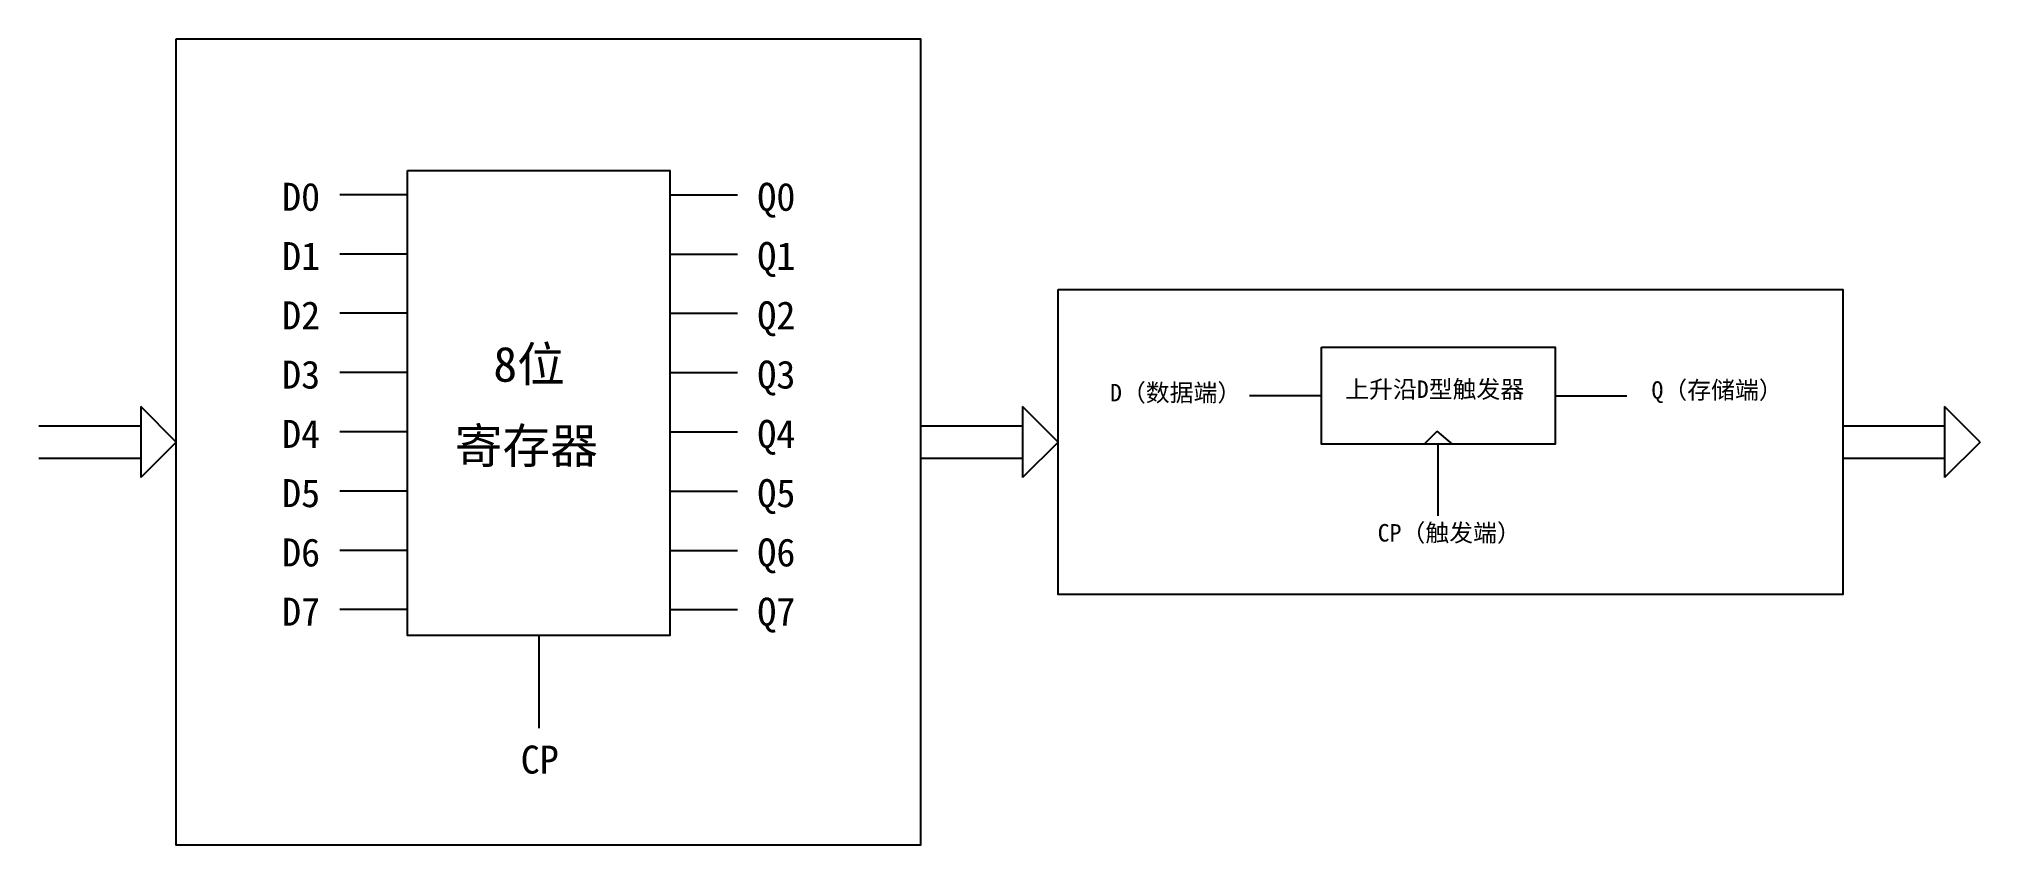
# Model space of a CAD drawing. Header units: inches. Extents: x -6 to 965, y -428 to -142.
# Drawn here: x 68.8 to 124.3, y -361.7 to -338.6 of the extents above; entities that cross this region are included whole.
import ezdxf

# ---------------------------------------------------------------- set-up
doc = ezdxf.new("R2010")
doc.units = ezdxf.units.IN
doc.header["$MEASUREMENT"] = 0
doc.styles.get("Standard").update_dxf_attribs({"font": 'arial.ttf'})

msp = doc.modelspace()

# ---------------------------------------------------------------- texts
at = {"color": 7, "true_color": 0xffffff}
for s, width, insert, char_height, attachment_point in [('{\\fSimSun|b0|i0|c134|p2;D0}', 5.53467, (75.744, -342.74), 0.8, 1), ('{\\fSimSun|b0|i0|c134|p2;Q0}', 5.53467, (90.415, -342.74), 0.8, 3), ('{\\fSimSun|b0|i0|c134|p2;D1}', 5.53467, (75.744, -344.433), 0.8, 1), ('{\\fSimSun|b0|i0|c134|p2;Q1}', 5.53467, (90.415, -344.433), 0.8, 3), ('{\\fSimSun|b0|i0|c134|p2;D2}', 5.53467, (75.744, -346.127), 0.8, 1), ('{\\fSimSun|b0|i0|c134|p2;Q2}', 5.53467, (90.415, -346.127), 0.8, 3), ('{\\fSimSun|b0|i0|c134|p2;D3}', 5.53467, (75.744, -347.82), 0.8, 1), ('{\\fSimSun|b0|i0|c134|p2;Q3}', 5.53467, (90.415, -347.82), 0.8, 3), ('{\\fSimSun|b0|i0|c134|p2;D（数据端）}', 5.53467, (99.407, -348.485), 0.5, 1), ('{\\fSimSun|b0|i0|c134|p2;Q（存储端）}', 6.34393, (114.881, -348.41), 0.5, 1), ('{\\fSimSun|b0|i0|c134|p2;D4}', 5.53467, (75.744, -349.514), 0.8, 1), ('{\\fSimSun|b0|i0|c134|p2;Q4}', 5.53467, (90.415, -349.514), 0.8, 3), ('{\\fSimSun|b0|i0|c134|p2;Q5}', 5.53467, (90.415, -351.207), 0.8, 3), ('{\\fSimSun|b0|i0|c134|p2;D5}', 5.53467, (75.744, -351.207), 0.8, 1), ('{\\fSimSun|b0|i0|c134|p2;CP（触发端）}', 5.71816, (107.056, -352.49), 0.5, 1), ('{\\fSimSun|b0|i0|c134|p2;D6}', 5.53467, (75.744, -352.901), 0.8, 1), ('{\\fSimSun|b0|i0|c134|p2;Q6}', 5.53467, (90.415, -352.901), 0.8, 3), ('{\\fSimSun|b0|i0|c134|p2;D7}', 5.53467, (75.744, -354.594), 0.8, 1), ('{\\fSimSun|b0|i0|c134|p2;Q7}', 5.53467, (90.415, -354.594), 0.8, 3), ('{\\fSimSun|b0|i0|c134|p2;CP}', 5.53467, (82.564, -358.819), 0.8, 1)]:
    msp.add_mtext_dynamic_manual_height_columns(s, width=width, gutter_width=1, heights=[0], dxfattribs=dict(at, insert=insert, char_height=char_height, attachment_point=attachment_point))
at = {"color": 85, "true_color": 0x58ba48, "attachment_point": 1}
for s, insert, char_height in [('{\\fSimSun|b0|i0|c134|p2;  8位}', (80.422, -347.423), 1), ('{\\fSimSun|b0|i0|c134|p2;上升沿D型触发器}', (106.129, -348.387), 0.5), ('{\\fSimSun|b0|i0|c134|p2;   寄存器}', (78.639, -349.752), 1)]:
    msp.add_mtext_dynamic_manual_height_columns(s, width=6.43043, gutter_width=1, heights=[0], dxfattribs=dict(at, insert=insert, char_height=char_height))

# ---------------------------------------------------------------- linework, layer by layer
for p, q in [((79.328, -343.082), (77.4, -343.082)), ((86.831, -343.082), (88.76, -343.082)), ((79.328, -344.775), (77.4, -344.775)), ((86.831, -344.775), (88.76, -344.775)), ((79.328, -346.469), (77.4, -346.469)), ((86.831, -346.469), (88.76, -346.469)), ((79.328, -348.162), (77.4, -348.162)), ((86.831, -348.162), (88.76, -348.162)), ((105.446, -348.822), (103.395, -348.822)), ((112.126, -348.822), (114.177, -348.822)), ((79.328, -349.856), (77.4, -349.856)), ((86.831, -349.856), (88.76, -349.856)), ((108.786, -352.258), (108.786, -350.208)), ((79.328, -351.549), (77.4, -351.549)), ((86.831, -351.549), (88.76, -351.549)), ((79.328, -353.243), (77.4, -353.243)), ((86.831, -353.243), (88.76, -353.243)), ((79.328, -354.936), (77.4, -354.936)), ((86.831, -354.936), (88.76, -354.936)), ((83.08, -355.676), (83.08, -358.321))]:
    msp.add_line(p, q)
at = {"color": 85, "true_color": 0x58ba48}
for p, q in [((72.721, -350.146), (71.704, -349.129)), ((71.704, -349.129), (71.704, -351.162)), ((97.922, -350.146), (96.906, -349.129)), ((96.906, -349.129), (96.906, -351.162)), ((124.275, -350.146), (123.259, -349.129)), ((123.259, -349.129), (123.259, -351.162)), ((68.793, -349.681), (71.704, -349.681)), ((93.994, -349.681), (96.906, -349.681)), ((108.383, -350.208), (108.755, -349.836)), ((109.19, -350.208), (108.755, -349.836)), ((120.347, -349.681), (123.259, -349.681)), ((68.793, -350.611), (71.704, -350.611)), ((72.721, -350.146), (71.704, -351.162)), ((93.994, -350.611), (96.906, -350.611)), ((97.922, -350.146), (96.906, -351.162)), ((120.347, -350.611), (123.259, -350.611)), ((124.275, -350.146), (123.259, -351.162))]:
    msp.add_line(p, q, dxfattribs=at)
for points in [[(72.721, -338.627), (93.994, -338.627), (93.994, -361.664), (72.721, -361.664)], [(79.328, -342.392), (86.831, -342.392), (86.831, -355.676), (79.328, -355.676)], [(97.922, -345.791), (120.347, -345.791), (120.347, -354.501), (97.922, -354.501)], [(105.446, -347.436), (112.126, -347.436), (112.126, -350.208), (105.446, -350.208)]]:
    msp.add_lwpolyline(points, close=True)

msp.set_redraw_order([(e.dxf.handle, doc.entitydb.next_handle()) for e in msp.query("TEXT MTEXT ATTDEF DIMENSION ARC_DIMENSION")])  # texts and dimensions are drawn at this point

doc.saveas('drawing.dxf')
